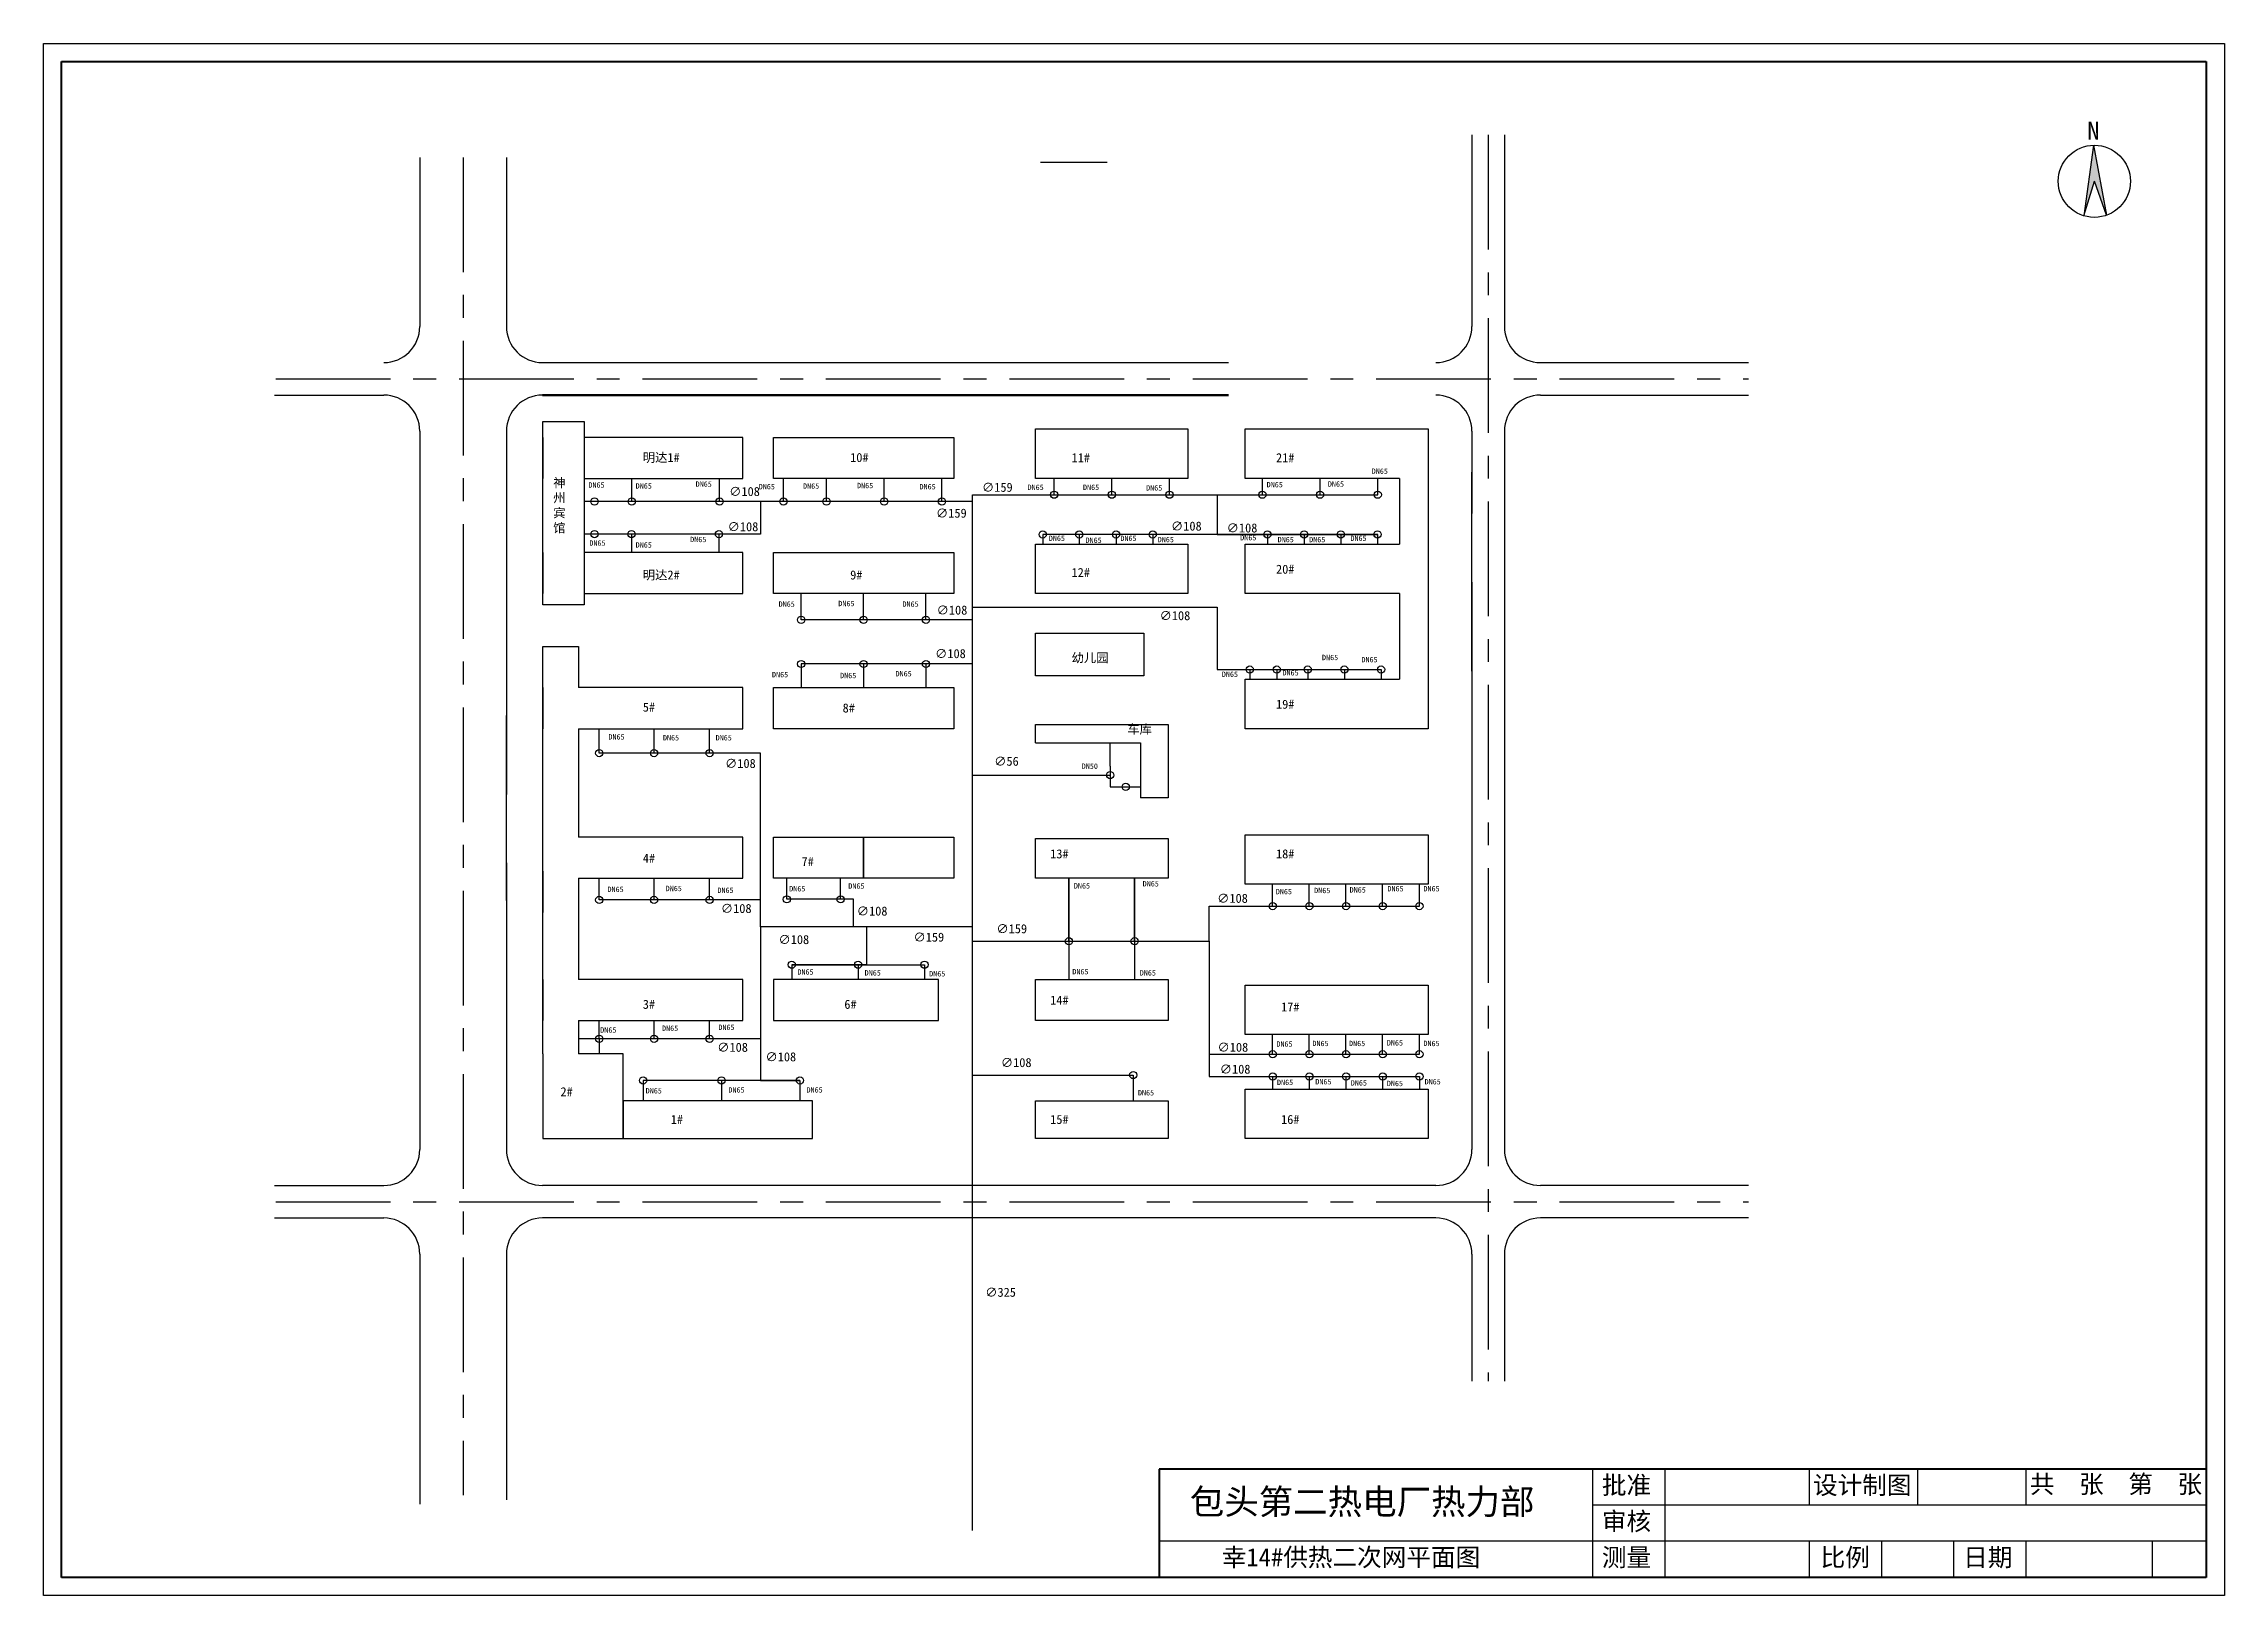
# Model space of a CAD drawing. Header units: millimetres. Extents: x 710 to 1840, y -171 to 1894.
# Drawn here: x 710 to 1314, y 804 to 1234 of the extents above; entities that cross this region are included whole.
import ezdxf

# ---------------------------------------------------------------- set-up
doc = ezdxf.new("R2010")
doc.units = ezdxf.units.MM
doc.linetypes.add('CENTER', pattern=[50.8, 31.75, -6.35, 6.35, -6.35])
for name, color, linetype in [('围栏', 3, 'Continuous'), ('幸14', 1, 'Continuous'), ('边长', 1, 'Continuous')]:
    doc.layers.add(name, color=color, linetype=linetype)
doc.layers.add('管道', color=7, linetype='Continuous', lineweight=50)

msp = doc.modelspace()

# ---------------------------------------------------------------- texts
at = {"attachment_point": 1}
for s, insert, char_height, width in [('N', (1276.21, 1212.31), 5, 13.437), ('N', (1276.21, 1212.31), 5, 13.437), ('N', (1276.21, 1212.31), 5, 13.437), ('{\\fSimHei|b0|i0|c134|p2;包头第二热电厂热力部}', (1027.63, 833.41), 7, 133.3392), ('{\\fSimHei|b0|i0|c134|p2;包头第二热电厂热力部}', (1027.63, 833.41), 7, 133.3392), ('{\\fSimHei|b0|i0|c134|p2;包头第二热电厂热力部}', (1027.63, 833.41), 7, 133.3392), ('{\\fFangSong_GB2312|b0|i0|c134|p49;批准}', (1141.77, 837.01), 5, 88.5221), ('{\\fFangSong_GB2312|b0|i0|c134|p49;批准}', (1141.77, 837.01), 5, 88.5221), ('{\\fFangSong_GB2312|b0|i0|c134|p49;批准}', (1141.77, 837.01), 5, 88.5221), ('{\\fFangSong_GB2312|b0|i0|c134|p49;设计制图}', (1200.24, 837.01), 5, 88.5221), ('{\\fFangSong_GB2312|b0|i0|c134|p49;设计制图}', (1200.24, 837.01), 5, 88.5221), ('{\\fFangSong_GB2312|b0|i0|c134|p49;设计制图}', (1200.24, 837.01), 5, 88.5221), ('{\\fFangSong_GB2312|b0|i0|c134|p49;共  张  第  张}', (1260.32, 837.28), 5, 88.5221), ('{\\fFangSong_GB2312|b0|i0|c134|p49;共  张  第  张}', (1260.32, 837.28), 5, 88.5221), ('{\\fFangSong_GB2312|b0|i0|c134|p49;共  张  第  张}', (1260.32, 837.28), 5, 88.5221), ('{\\fFangSong_GB2312|b0|i0|c134|p49;审核}', (1141.77, 827.01), 5, 88.5221), ('{\\fFangSong_GB2312|b0|i0|c134|p49;审核}', (1141.77, 827.01), 5, 88.5221), ('{\\fFangSong_GB2312|b0|i0|c134|p49;审核}', (1141.77, 827.01), 5, 88.5221), ('{\\fSimSun|b0|i0|c134|p54;幸14#供热二次网平面图}', (1036.49, 817.04), 5, 145.2356), ('{\\fFangSong_GB2312|b0|i0|c134|p49;测量}', (1141.77, 817.01), 5, 88.5221), ('{\\fFangSong_GB2312|b0|i0|c134|p49;测量}', (1141.77, 817.01), 5, 88.5221), ('{\\fFangSong_GB2312|b0|i0|c134|p49;测量}', (1141.77, 817.01), 5, 88.5221), ('{\\fFangSong_GB2312|b0|i0|c134|p49;比例}', (1202.36, 817.01), 5, 88.5221), ('{\\fFangSong_GB2312|b0|i0|c134|p49;比例}', (1202.36, 817.01), 5, 88.5221), ('{\\fFangSong_GB2312|b0|i0|c134|p49;比例}', (1202.36, 817.01), 5, 88.5221), ('{\\fFangSong_GB2312|b0|i0|c134|p49;日期}', (1241.85, 817.01), 5, 88.5221), ('{\\fFangSong_GB2312|b0|i0|c134|p49;日期}', (1241.85, 817.01), 5, 88.5221), ('{\\fFangSong_GB2312|b0|i0|c134|p49;日期}', (1241.85, 817.01), 5, 88.5221)]:
    msp.add_mtext(s, dxfattribs=dict(at, insert=insert, char_height=char_height, width=width))
at = {"layer": '幸14', "char_height": 2.5, "attachment_point": 1}
for s, width, insert in [('{\\fSimSun|b0|i0|c134|p2;明达}1#', 14.1184, (876.14, 1120.51)), ('10#', 8.8706, (933.57, 1120.51)), ('11#', 8.8706, (994.89, 1120.45)), ('21#', 8.8706, (1051.52, 1120.45)), ('{\\fSimSun|b0|i0|c134|p2;神\\P州\\P宾\\P馆}', 14.1184, (851.32, 1113.51)), ('{\\fSimSun|b0|i0|c134|p2;明达}2#', 13.7359, (876.14, 1087.96)), ('9#', 8.8706, (933.57, 1087.96)), ('12#', 8.8706, (994.89, 1088.65)), ('20#', 8.8706, (1051.52, 1089.55)), ('{\\fSimSun|b0|i0|c134|p2;幼儿园}', 14.0412, (994.89, 1065.03)), ('5#', 8.8706, (876.14, 1051.34)), ('8#', 8.8706, (931.48, 1051.1)), ('19#', 8.8706, (1051.52, 1052.14)), ('{\\fSimSun|b0|i0|c134|p2;车库}', 8.8706, (1010.33, 1045.26)), ('4#', 8.8706, (876.14, 1009.45)), ('13#', 8.8706, (988.97, 1010.68)), ('18#', 8.8706, (1051.52, 1010.68)), ('7#', 8.8706, (920.11, 1008.54)), ('3#', 8.8706, (876.14, 968.99)), ('6#', 8.8706, (931.96, 968.99)), ('14#', 8.8706, (988.97, 970.13)), ('17#', 8.8706, (1052.92, 968.26)), ('2#', 8.8706, (853.34, 944.77)), ('1#', 8.8706, (883.88, 937.09)), ('15#', 8.8706, (988.97, 937.09)), ('16#', 8.8706, (1052.92, 937.09))]:
    msp.add_mtext_dynamic_manual_height_columns(s, width=width, gutter_width=12.5, heights=[0], dxfattribs=dict(at, insert=insert))
at = {"layer": '幸14', "char_height": 1.5, "width": 8.241, "attachment_point": 1}
for s, insert in [('DN65', (861.07, 1112.39)), ('DN65', (874.16, 1112.13)), ('DN65', (890.77, 1112.64)), ('DN65', (908.25, 1111.93)), ('DN65', (920.52, 1112.09)), ('DN65', (935.47, 1112.24)), ('DN65', (952.78, 1111.93)), ('DN65', (982.7, 1111.76)), ('DN65', (998.05, 1111.76)), ('DN65', (1015.54, 1111.59)), ('DN65', (1048.92, 1112.48)), ('DN65', (1065.88, 1112.66)), ('DN65', (1078.02, 1116.22)), ('DN65', (861.33, 1096.3)), ('DN65', (874.16, 1095.79)), ('DN65', (889.26, 1097.3)), ('DN65', (988.59, 1097.63)), ('DN65', (998.76, 1097.09)), ('DN65', (1008.4, 1097.63)), ('DN65', (1018.75, 1097.27)), ('DN65', (1041.6, 1097.81)), ('DN65', (1051.96, 1097.27)), ('DN65', (1060.7, 1097.27)), ('DN65', (1072.13, 1097.63)), ('DN65', (913.75, 1079.39)), ('DN65', (930.28, 1079.55)), ('DN65', (948.06, 1079.39)), ('DN65', (1064.25, 1064.6)), ('DN65', (1075.18, 1064)), ('DN65', (911.91, 1059.85)), ('DN65', (930.79, 1059.6)), ('DN65', (946.14, 1060.1)), ('DN65', (1036.51, 1059.95)), ('DN65', (1053.31, 1060.36)), ('DN65', (866.61, 1042.6)), ('DN65', (881.71, 1042.35)), ('DN65', (896.31, 1042.35)), ('DN50', (997.71, 1034.48)), ('DN65', (866.36, 1000.34)), ('DN65', (882.47, 1000.59)), ('DN65', (896.81, 1000.09)), ('DN65', (916.69, 1000.52)), ('DN65', (933.05, 1001.27)), ('DN65', (995.53, 1001.32)), ('DN65', (1014.58, 1001.89)), ('DN65', (1051.46, 999.72)), ('DN65', (1062.08, 1000.04)), ('DN65', (1071.9, 1000.2)), ('DN65', (1082.37, 1000.53)), ('DN65', (1092.35, 1000.53)), ('DN65', (918.96, 977.46)), ('DN65', (937.58, 977.21)), ('DN65', (955.45, 976.96)), ('DN65', (995.1, 977.53)), ('DN65', (1013.78, 977.21)), ('DN65', (864.35, 961.37)), ('DN65', (881.46, 961.87)), ('DN65', (897.06, 962.12)), ('DN65', (1051.62, 957.49)), ('DN65', (1061.6, 957.65)), ('DN65', (1071.74, 957.65)), ('DN65', (1082.21, 957.81)), ('DN65', (1092.35, 957.65)), ('DN65', (876.93, 944.53)), ('DN65', (899.83, 944.78)), ('DN65', (921.48, 944.78)), ('DN65', (1013.27, 943.98)), ('DN65', (1051.78, 946.88)), ('DN65', (1062.4, 947.04)), ('DN65', (1072.23, 946.72)), ('DN65', (1082.21, 946.56)), ('DN65', (1092.67, 947.04))]:
    msp.add_mtext(s, dxfattribs=dict(at, insert=insert))
at = {"layer": '边长', "char_height": 2.5, "width": 8.75, "attachment_point": 1}
for s, insert in [('∅159', (970.08, 1112.25)), ('∅108', (900.06, 1111.09)), ('∅108', (899.63, 1101.33)), ('∅159', (957.34, 1105.09)), ('∅108', (1022.43, 1101.5)), ('∅108', (1037.85, 1100.99)), ('∅108', (957.52, 1078.23)), ('∅108', (1019.27, 1076.69)), ('∅108', (957.09, 1066.17)), ('∅108', (898.91, 1035.73)), ('∅56', (973.46, 1036.34)), ('∅108', (1035.21, 998.36)), ('∅108', (897.76, 995.55)), ('∅108', (935.4, 994.83)), ('∅108', (913.71, 986.93)), ('∅159', (951.11, 987.6)), ('∅159', (974.07, 989.93)), ('∅108', (896.75, 957.08)), ('∅108', (910.11, 954.44)), ('∅108', (1035.31, 957.1)), ('∅108', (975.31, 952.85)), ('∅108', (1035.93, 951.02)), ('∅325', (970.98, 889.2))]:
    msp.add_mtext(s, dxfattribs=dict(at, insert=insert))

# ---------------------------------------------------------------- hatches: boundary and pattern name
msp.add_hatch(color=256).paths.add_polyline_path([(1277.94, 1205.78), (1275.25, 1186.22), (1278.17, 1195.79), (1281.53, 1186.37)])
msp.add_hatch(color=256).paths.add_polyline_path([(1277.94, 1205.78), (1275.25, 1186.22), (1278.17, 1195.79), (1281.53, 1186.37)])
msp.add_hatch(color=256).paths.add_polyline_path([(1277.94, 1205.78), (1275.25, 1186.22), (1278.17, 1195.79), (1281.53, 1186.37)])

# ---------------------------------------------------------------- linework, layer by layer
at = {"lineweight": 40}
for p, q in [((715.18, 808.95), (715.18, 1228.95)), ((715.18, 1228.95), (1309.18, 1228.95)), ((715.18, 808.95), (715.18, 1228.95)), ((715.18, 1228.95), (1309.18, 1228.95)), ((715.18, 808.95), (715.18, 1228.95)), ((715.18, 1228.95), (1309.18, 1228.95)), ((1309.18, 1228.95), (1309.18, 808.95)), ((1309.18, 1228.95), (1309.18, 808.95)), ((1309.18, 1228.95), (1309.18, 808.95)), ((1309.18, 838.95), (1019.18, 838.95)), ((1019.18, 838.95), (1019.18, 808.95)), ((1309.18, 838.95), (1019.18, 838.95)), ((1019.18, 838.95), (1019.18, 808.95)), ((1309.18, 838.95), (1019.18, 838.95)), ((1019.18, 838.95), (1019.18, 808.95)), ((1309.18, 808.95), (715.18, 808.95)), ((1309.18, 808.95), (715.18, 808.95)), ((1309.18, 808.95), (715.18, 808.95))]:
    msp.add_line(p, q, dxfattribs=at)
for p, q in [((1105.77, 1208.66), (1105.77, 1155.56)), ((1105.77, 1208.66), (1105.77, 1155.56)), ((1105.77, 1208.66), (1105.77, 1155.56)), ((1114.77, 1208.66), (1114.77, 1155.56)), ((1114.77, 1208.66), (1114.77, 1155.56)), ((1114.77, 1208.66), (1114.77, 1155.56)), ((814.37, 1202.4), (814.37, 1155.56)), ((814.37, 1202.4), (814.37, 1155.56)), ((814.37, 1202.4), (814.37, 1155.56)), ((838.37, 1202.4), (838.37, 1155.56)), ((838.37, 1202.4), (838.37, 1155.56)), ((838.37, 1202.4), (838.37, 1155.56)), ((1277.94, 1205.78), (1275.25, 1186.22)), ((1277.94, 1205.78), (1275.25, 1186.22)), ((1277.94, 1205.78), (1275.25, 1186.22)), ((1277.94, 1205.78), (1281.53, 1186.37)), ((1277.94, 1205.78), (1281.53, 1186.37)), ((1277.94, 1205.78), (1281.53, 1186.37)), ((1275.25, 1186.22), (1278.17, 1195.79)), ((1275.25, 1186.22), (1278.17, 1195.79)), ((1275.25, 1186.22), (1278.17, 1195.79)), ((1281.53, 1186.37), (1278.17, 1195.79)), ((1281.53, 1186.37), (1278.17, 1195.79)), ((1281.53, 1186.37), (1278.17, 1195.79)), ((848.37, 1145.56), (1038.32, 1145.56)), ((848.37, 1145.56), (1038.32, 1145.56)), ((848.37, 1145.56), (1038.32, 1145.56)), ((1124.77, 1145.56), (1182.37, 1145.56)), ((1124.77, 1145.56), (1182.37, 1145.56)), ((1124.77, 1145.56), (1182.37, 1145.56)), ((774.13, 1136.56), (804.37, 1136.56)), ((774.13, 1136.56), (804.37, 1136.56)), ((774.13, 1136.56), (804.37, 1136.56)), ((1124.77, 1136.56), (1182.37, 1136.56)), ((1124.77, 1136.56), (1182.37, 1136.56)), ((1124.77, 1136.56), (1182.37, 1136.56)), ((814.37, 1126.56), (814.37, 927.53)), ((814.37, 1126.56), (814.37, 927.53)), ((814.37, 1126.56), (814.37, 927.53)), ((838.37, 1126.56), (838.37, 1025.92)), ((838.37, 1126.56), (838.37, 1025.92)), ((838.37, 1126.56), (838.37, 1025.92)), ((1105.77, 1126.56), (1105.77, 1103.74)), ((1105.77, 1126.56), (1105.77, 1103.74)), ((1105.77, 1126.56), (1105.77, 1103.74)), ((1114.77, 1126.56), (1114.77, 927.53)), ((1114.77, 1126.56), (1114.77, 927.53)), ((1114.77, 1126.56), (1114.77, 927.53)), ((1105.77, 1060.05), (1105.77, 1115.15)), ((1105.77, 1084.74), (1105.77, 927.53)), ((1105.77, 1084.74), (1105.77, 927.53)), ((1105.77, 1084.74), (1105.77, 927.53)), ((838.37, 1006.92), (838.37, 927.53)), ((838.37, 1006.92), (838.37, 927.53)), ((838.37, 1006.92), (838.37, 927.53)), ((774.13, 917.53), (804.37, 917.53)), ((774.13, 917.53), (804.37, 917.53)), ((774.13, 917.53), (804.37, 917.53)), ((1095.77, 917.53), (848.37, 917.53)), ((1095.77, 917.53), (848.37, 917.53)), ((1095.77, 917.53), (848.37, 917.53)), ((1182.37, 917.53), (1124.77, 917.53)), ((1182.37, 917.53), (1124.77, 917.53)), ((1182.37, 917.53), (1124.77, 917.53)), ((774.13, 908.53), (804.37, 908.53)), ((774.13, 908.53), (804.37, 908.53)), ((774.13, 908.53), (804.37, 908.53)), ((1095.77, 908.53), (848.37, 908.53)), ((1095.77, 908.53), (848.37, 908.53)), ((1095.77, 908.53), (848.37, 908.53)), ((1182.37, 908.53), (1124.77, 908.53)), ((1182.37, 908.53), (1124.77, 908.53)), ((1182.37, 908.53), (1124.77, 908.53)), ((814.37, 898.53), (814.37, 829.21)), ((814.37, 898.53), (814.37, 829.21)), ((814.37, 898.53), (814.37, 829.21)), ((838.37, 898.53), (838.37, 830.45)), ((838.37, 898.53), (838.37, 830.45)), ((838.37, 898.53), (838.37, 830.45)), ((1105.77, 898.53), (1105.77, 863.35)), ((1105.77, 898.53), (1105.77, 863.35)), ((1105.77, 898.53), (1105.77, 863.35)), ((1114.77, 898.53), (1114.77, 863.35)), ((1114.77, 898.53), (1114.77, 863.35)), ((1114.77, 898.53), (1114.77, 863.35)), ((1139.18, 838.95), (1139.18, 808.95)), ((1139.18, 838.95), (1139.18, 808.95)), ((1139.18, 838.95), (1139.18, 808.95)), ((1159.18, 838.95), (1159.18, 808.95)), ((1159.18, 838.95), (1159.18, 808.95)), ((1159.18, 838.95), (1159.18, 808.95)), ((1199.18, 838.95), (1199.18, 828.95)), ((1199.18, 838.95), (1199.18, 828.95)), ((1199.18, 838.95), (1199.18, 828.95)), ((1229.22, 838.95), (1229.22, 828.95)), ((1229.22, 838.95), (1229.22, 828.95)), ((1229.22, 838.95), (1229.22, 828.95)), ((1259.18, 838.95), (1259.18, 828.95)), ((1259.18, 838.95), (1259.18, 828.95)), ((1259.18, 838.95), (1259.18, 828.95)), ((1309.18, 828.95), (1139.18, 828.95)), ((1309.18, 828.95), (1139.18, 828.95)), ((1309.18, 828.95), (1139.18, 828.95)), ((1309.18, 818.95), (1019.18, 818.95)), ((1309.18, 818.95), (1019.18, 818.95)), ((1309.18, 818.95), (1019.18, 818.95)), ((1199.18, 818.95), (1199.18, 808.95)), ((1199.18, 818.95), (1199.18, 808.95)), ((1199.18, 818.95), (1199.18, 808.95)), ((1219.18, 818.95), (1219.18, 808.95)), ((1219.18, 818.95), (1219.18, 808.95)), ((1219.18, 818.95), (1219.18, 808.95)), ((1239.18, 818.95), (1239.18, 808.95)), ((1239.18, 818.95), (1239.18, 808.95)), ((1239.18, 818.95), (1239.18, 808.95)), ((1259.18, 818.95), (1259.18, 808.95)), ((1259.18, 818.95), (1259.18, 808.95)), ((1259.18, 818.95), (1259.18, 808.95)), ((1294.18, 818.95), (1294.18, 808.95)), ((1294.18, 818.95), (1294.18, 808.95)), ((1294.18, 818.95), (1294.18, 808.95)), ((1309.18, 818.95), (1309.18, 808.95)), ((1309.18, 818.95), (1309.18, 808.95)), ((1309.18, 818.95), (1309.18, 808.95))]:
    msp.add_line(p, q)
at = {"color": 3, "linetype": 'CENTER'}
for p, q in [((1110.27, 1208.66), (1110.27, 863.35)), ((1110.27, 1208.66), (1110.27, 863.35)), ((1110.27, 1208.66), (1110.27, 863.35)), ((774.47, 1141.06), (1182.37, 1141.06)), ((774.47, 1141.06), (1182.37, 1141.06)), ((774.47, 1141.06), (1182.37, 1141.06)), ((774.47, 913.03), (1182.37, 913.03)), ((774.47, 913.03), (1182.37, 913.03)), ((774.47, 913.03), (1182.37, 913.03))]:
    msp.add_line(p, q, dxfattribs=at)
at = {"color": 0}
msp.add_line((838.37, 996.5), (838.37, 1047.79), dxfattribs=at)
msp.add_circle((1278.17, 1195.79), 10)
msp.add_circle((1278.17, 1195.79), 10)
msp.add_circle((1278.17, 1195.79), 10)
for centre, start, end in [((804.37, 1155.56), 270, 0), ((804.37, 1155.56), 270, 0), ((804.37, 1155.56), 270, 0), ((848.37, 1155.56), 180, 270), ((848.37, 1155.56), 180, 270), ((848.37, 1155.56), 180, 270), ((1095.77, 1155.56), 270, 0), ((1095.77, 1155.56), 270, 0), ((1095.77, 1155.56), 270, 0), ((1124.77, 1155.56), 180, 270), ((1124.77, 1155.56), 180, 270), ((1124.77, 1155.56), 180, 270), ((804.37, 1126.56), 0, 90), ((804.37, 1126.56), 0, 90), ((804.37, 1126.56), 0, 90), ((848.37, 1126.56), 90, 180), ((848.37, 1126.56), 90, 180), ((848.37, 1126.56), 90, 180), ((1095.77, 1126.56), 0, 90), ((1095.77, 1126.56), 0, 90), ((1095.77, 1126.56), 0, 90), ((1124.77, 1126.56), 90, 180), ((1124.77, 1126.56), 90, 180), ((1124.77, 1126.56), 90, 180), ((804.37, 927.53), 270, 0), ((804.37, 927.53), 270, 0), ((804.37, 927.53), 270, 0), ((848.37, 927.53), 180, 270), ((848.37, 927.53), 180, 270), ((848.37, 927.53), 180, 270), ((1095.77, 927.53), 270, 0), ((1095.77, 927.53), 270, 0), ((1095.77, 927.53), 270, 0), ((1124.77, 927.53), 180, 270), ((1124.77, 927.53), 180, 270), ((1124.77, 927.53), 180, 270), ((804.37, 898.53), 0, 90), ((804.37, 898.53), 0, 90), ((804.37, 898.53), 0, 90), ((848.37, 898.53), 90, 180), ((848.37, 898.53), 90, 180), ((848.37, 898.53), 90, 180), ((1095.77, 898.53), 0, 90), ((1095.77, 898.53), 0, 90), ((1095.77, 898.53), 0, 90), ((1124.77, 898.53), 90, 180), ((1124.77, 898.53), 90, 180), ((1124.77, 898.53), 90, 180)]:
    msp.add_arc(centre, 10, start, end)
at = {"layer": '围栏', "linetype": 'CENTER'}
msp.add_line((826.37, 1202.4), (826.37, 831.68), dxfattribs=at)
msp.add_line((826.37, 1202.4), (826.37, 831.68), dxfattribs=at)
msp.add_line((826.37, 1202.4), (826.37, 831.68), dxfattribs=at)
at = {"layer": '幸14'}
for p, q in [((1043.01, 1127.16), (1093.63, 1127.16)), ((1043.01, 1113.42), (1043.01, 1127.16)), ((1093.63, 1127.16), (1093.63, 1113.42)), ((873.08, 1107.06), (873.08, 1113.42)), ((897.41, 1107.06), (897.41, 1113.42)), ((915.08, 1107.06), (915.08, 1113.42)), ((927.03, 1107.06), (927.03, 1113.42)), ((943, 1107.06), (943, 1113.42)), ((958.98, 1107.06), (958.98, 1113.42)), ((990.06, 1108.95), (990.06, 1113.42)), ((1006.04, 1108.95), (1006.04, 1113.42)), ((1022.01, 1108.95), (1022.01, 1113.42)), ((1085.72, 1113.42), (1043.01, 1113.42)), ((1047.74, 1108.95), (1047.74, 1113.42)), ((1063.71, 1108.95), (1063.71, 1113.42)), ((1079.69, 1108.95), (1079.69, 1113.42)), ((1085.72, 1113.42), (1085.72, 1095.28)), ((1093.63, 1113.42), (1093.63, 1057.83)), ((862.75, 1107.06), (859.94, 1107.06)), ((967.41, 1107.06), (862.75, 1107.06)), ((908.7, 1107.06), (908.7, 1098.03)), ((967.41, 821.94), (967.41, 1108.95)), ((967.41, 1108.95), (1079.69, 1108.95)), ((967.41, 1107.06), (967.41, 1107.06)), ((967.41, 1107.06), (967.41, 1107.06)), ((1035.18, 1108.95), (1035.18, 1097.94)), ((862.75, 1098.03), (859.94, 1098.03)), ((908.7, 1098.03), (862.75, 1098.03)), ((873.02, 1098.03), (873.02, 1092.94)), ((897.23, 1098.03), (897.23, 1092.94)), ((1079.69, 1097.94), (986.89, 1097.94)), ((986.89, 1097.94), (986.89, 1095.28)), ((997.04, 1097.94), (997.04, 1095.28)), ((1007.2, 1097.94), (1007.2, 1095.28)), ((1017.36, 1097.94), (1017.36, 1095.28)), ((1035.18, 1097.94), (1079.69, 1097.94)), ((1043.01, 1095.28), (1085.72, 1095.28)), ((1043.01, 1081.54), (1043.01, 1095.28)), ((1049.14, 1097.94), (1049.14, 1095.28)), ((1059.3, 1097.94), (1059.3, 1095.28)), ((1069.46, 1097.94), (1069.46, 1095.28)), ((1079.61, 1097.94), (1079.61, 1095.28)), ((1093.63, 1095.28), (1093.63, 1081.54)), ((920.01, 1074.28), (920.01, 1081.54)), ((937.29, 1074.28), (937.29, 1081.54)), ((954.56, 1074.28), (954.56, 1081.54)), ((1085.72, 1081.54), (1043.01, 1081.54)), ((1085.72, 1081.54), (1085.72, 1057.83)), ((967.41, 1077.83), (1035.18, 1077.83)), ((1035.18, 1077.83), (1035.18, 1060.5)), ((967.41, 1074.28), (920.01, 1074.28)), ((967.41, 1074.28), (967.41, 1074.28)), ((848.44, 954.02), (848.44, 1066.93)), ((848.44, 1066.93), (858.3, 1066.93)), ((858.3, 1066.93), (858.3, 1055.49)), ((967.41, 1062.04), (920.01, 1062.04)), ((920.01, 1062.04), (920.01, 1055.49)), ((937.29, 1062.04), (937.29, 1055.49)), ((954.56, 1062.04), (954.56, 1055.49)), ((1035.18, 1060.5), (1080.61, 1060.5)), ((1043.01, 1057.83), (1085.72, 1057.83)), ((1043.01, 1044.09), (1043.01, 1057.83)), ((1044.24, 1060.5), (1044.24, 1057.83)), ((1051.72, 1060.5), (1051.72, 1057.83)), ((1060.29, 1060.5), (1060.29, 1057.83)), ((1070.45, 1060.5), (1070.45, 1057.83)), ((1080.61, 1060.5), (1080.61, 1057.83)), ((1093.63, 1057.83), (1093.63, 1044.09)), ((848.44, 1055.49), (848.44, 1044.1)), ((903.83, 1055.49), (858.3, 1055.49)), ((903.83, 1044.1), (903.83, 1055.49)), ((984.88, 1045.26), (1021.62, 1045.26)), ((984.88, 1040.18), (984.88, 1045.26)), ((1021.62, 1045.26), (1021.62, 1024.93)), ((858.3, 1044.1), (903.83, 1044.1)), ((858.3, 1044.1), (858.3, 1014.08)), ((864.07, 1037.35), (864.07, 1044.1)), ((879.25, 1037.35), (879.25, 1044.1)), ((894.65, 1037.35), (894.65, 1044.1)), ((984.88, 1040.18), (1013.95, 1040.18)), ((1005.57, 1033.69), (1005.57, 1040.18)), ((1013.95, 1040.18), (1013.95, 1024.93)), ((1093.63, 1044.09), (1043.01, 1044.09)), ((908.78, 1037.35), (864.07, 1037.35)), ((908.78, 989.19), (908.78, 1037.35)), ((967.41, 1033.69), (967.41, 1033.69)), ((1005.57, 1033.69), (1005.57, 1028)), ((967.41, 1031.25), (1005.57, 1031.25)), ((1005.57, 1028), (1009.9, 1028)), ((1009.9, 1028), (1013.95, 1028)), ((1021.62, 1024.93), (1013.95, 1024.93)), ((903.83, 1014.08), (858.3, 1014.08)), ((903.83, 1002.68), (903.83, 1014.08)), ((848.44, 1004.59), (848.44, 993.19)), ((858.3, 1002.68), (903.83, 1002.68)), ((858.3, 1002.68), (858.3, 974.66)), ((864.07, 996.66), (864.07, 1002.68)), ((879.25, 996.66), (879.25, 1002.68)), ((894.65, 996.66), (894.65, 1002.68)), ((916.02, 996.83), (916.02, 1002.68)), ((930.93, 996.83), (930.93, 1002.68)), ((994.15, 985.22), (994.15, 1002.68)), ((994.15, 1002.68), (994.15, 974.66)), ((1012.35, 985.22), (1012.35, 1002.68)), ((1012.35, 1002.68), (1012.35, 974.66)), ((908.78, 996.66), (864.07, 996.66)), ((934.48, 996.83), (916.02, 996.83)), ((934.48, 989.19), (934.48, 996.83)), ((1050.55, 994.96), (1050.55, 1001)), ((1060.71, 994.96), (1060.71, 1001)), ((1070.87, 994.96), (1070.87, 1001)), ((1081.02, 994.96), (1081.02, 1001)), ((1091.23, 994.96), (1091.23, 1001)), ((1032.99, 985.22), (1032.99, 994.96)), ((1032.99, 994.96), (1091.23, 994.96)), ((967.41, 989.19), (908.78, 989.19)), ((908.78, 989.19), (908.78, 946.65)), ((938.1, 989.19), (938.1, 978.72)), ((967.41, 986.96), (967.41, 986.96)), ((967.41, 985.22), (967.41, 985.22)), ((967.41, 985.22), (1032.99, 985.22)), ((1032.99, 985.22), (1032.99, 947.75)), ((917.39, 978.72), (917.39, 974.66)), ((938.1, 978.72), (917.4, 978.72)), ((917.4, 978.72), (954.15, 978.72)), ((935.77, 978.72), (935.77, 974.66)), ((954.15, 978.72), (954.15, 974.66)), ((848.44, 974.66), (848.44, 963.26)), ((903.83, 974.66), (858.3, 974.66)), ((903.83, 963.26), (903.83, 974.66)), ((858.3, 963.26), (903.83, 963.26)), ((858.3, 963.26), (858.3, 954.02)), ((864.07, 958.18), (864.07, 963.26)), ((879.25, 958.18), (879.25, 963.26)), ((894.65, 958.18), (894.65, 963.26)), ((864.07, 958.18), (858.3, 958.18)), ((908.78, 958.18), (864.07, 958.18)), ((864.07, 958.18), (864.07, 954.02)), ((1050.54, 953.9), (1050.54, 959.35)), ((1060.7, 953.9), (1060.7, 959.35)), ((1070.86, 953.9), (1070.86, 959.35)), ((1081.02, 953.9), (1081.02, 959.35)), ((1091.23, 953.9), (1091.23, 959.35)), ((848.44, 954.02), (848.44, 930.53)), ((870.67, 954.02), (858.3, 954.02)), ((870.67, 930.53), (870.67, 954.02)), ((1032.99, 953.9), (1091.23, 953.9)), ((919.66, 946.65), (876.22, 946.65)), ((876.22, 946.65), (876.22, 940.96)), ((897.94, 946.65), (897.94, 940.96)), ((908.78, 946.65), (919.66, 946.65)), ((919.66, 946.65), (919.66, 940.96)), ((967.41, 948.14), (967.41, 948.14)), ((967.41, 948.14), (1011.97, 948.14)), ((1011.97, 948.14), (1011.97, 940.96)), ((1032.99, 947.75), (1091.23, 947.75)), ((1050.54, 947.75), (1050.54, 944.27)), ((1060.7, 947.75), (1060.7, 944.27)), ((1070.86, 947.75), (1070.86, 944.27)), ((1081.02, 947.75), (1081.02, 944.27)), ((1091.23, 947.75), (1091.23, 944.27)), ((848.44, 930.53), (870.67, 930.53))]:
    msp.add_line(p, q, dxfattribs=at)
for points in [[(848.44, 1129.21), (859.94, 1129.21), (859.94, 1078.42), (848.44, 1078.42)], [(912.33, 1124.82), (962.24, 1124.82), (962.24, 1113.42), (912.33, 1113.42)], [(984.88, 1127.16), (1027.06, 1127.16), (1027.06, 1113.42), (984.88, 1113.42)], [(984.88, 1095.28), (1027.06, 1095.28), (1027.06, 1081.54), (984.88, 1081.54)], [(912.33, 1092.94), (962.24, 1092.94), (962.24, 1081.54), (912.33, 1081.54)], [(984.88, 1070.55), (1014.95, 1070.55), (1014.95, 1058.73), (984.88, 1058.73)], [(912.33, 1055.49), (962.24, 1055.49), (962.24, 1044.1), (912.33, 1044.1)], [(1043.01, 1014.74), (1093.63, 1014.74), (1093.63, 1001), (1043.01, 1001)], [(912.33, 1014.08), (962.24, 1014.08), (962.24, 1002.68), (912.33, 1002.68)], [(937.29, 1002.68), (937.29, 1002.68), (937.29, 1014.08), (937.29, 1014.08)], [(984.88, 1013.67), (1021.62, 1013.67), (1021.62, 1002.68), (984.88, 1002.68)], [(912.33, 963.26), (958.05, 963.26), (958.05, 974.66), (912.33, 974.66)], [(984.88, 974.66), (1021.62, 974.66), (1021.62, 963.26), (984.88, 963.26)], [(1043.01, 973.09), (1093.63, 973.09), (1093.63, 959.35), (1043.01, 959.35)], [(1043.01, 944.27), (1093.63, 944.27), (1093.63, 930.53), (1043.01, 930.53)], [(870.67, 930.53), (923.11, 930.53), (923.11, 940.96), (870.67, 940.96)], [(984.88, 940.96), (1021.62, 940.96), (1021.62, 930.53), (984.88, 930.53)]]:
    msp.add_lwpolyline(points, close=True, dxfattribs=at)
for points in [[(848.44, 1124.82), (848.44, 1113.42)], [(859.94, 1113.42), (903.83, 1113.42), (903.83, 1124.82), (859.94, 1124.82)], [(848.44, 1092.94), (848.44, 1081.54)], [(859.94, 1081.54), (903.83, 1081.54), (903.83, 1092.94), (859.94, 1092.94)]]:
    msp.add_lwpolyline(points, dxfattribs=at)
for centre in [(862.75, 1107.06), (873.08, 1107.06), (897.41, 1107.06), (915.08, 1107.06), (927.03, 1107.06), (943, 1107.06), (958.98, 1107.06), (990.06, 1108.95), (1006.04, 1108.95), (1022.01, 1108.95), (1047.74, 1108.95), (1063.71, 1108.95), (1079.69, 1108.95), (862.75, 1098.03), (873.02, 1098.03), (897.23, 1098.03), (986.89, 1097.94), (997.04, 1097.94), (1007.2, 1097.94), (1017.36, 1097.94), (1049.14, 1097.94), (1059.3, 1097.94), (1069.46, 1097.94), (1079.61, 1097.94), (920.01, 1074.28), (937.29, 1074.28), (954.56, 1074.28), (920.01, 1062.04), (937.29, 1062.04), (954.56, 1062.04), (1044.24, 1060.5), (1051.72, 1060.5), (1060.29, 1060.5), (1070.45, 1060.5), (1080.61, 1060.5), (864.07, 1037.35), (879.25, 1037.35), (894.65, 1037.35), (1005.57, 1031.25), (1009.9, 1028), (864.07, 996.66), (879.25, 996.66), (894.65, 996.66), (916.02, 996.83), (930.93, 996.83), (1050.6, 994.96), (1060.76, 994.96), (1070.92, 994.96), (1081.07, 994.96), (1091.23, 994.96), (994.15, 985.22), (1012.35, 985.22), (917.39, 978.72), (935.77, 978.72), (954.15, 978.72), (864.07, 958.18), (879.25, 958.18), (894.65, 958.18), (1050.6, 953.9), (1060.76, 953.9), (1070.92, 953.9), (1081.07, 953.9), (1091.23, 953.9), (1011.97, 948.14), (1050.6, 947.75), (1060.76, 947.75), (1070.92, 947.75), (1081.07, 947.75), (1091.23, 947.75), (876.22, 946.65), (897.94, 946.65), (919.66, 946.65)]:
    msp.add_circle(centre, 1, dxfattribs=at)
at = {"layer": '管道', "color": 0}
msp.add_line((848.37, 1136.56), (1038.32, 1136.56), dxfattribs=at)
msp.add_line((848.37, 1136.56), (1038.32, 1136.56), dxfattribs=at)
msp.add_line((848.37, 1136.56), (1038.32, 1136.56), dxfattribs=at)
at = {"layer": '边长'}
for p, q in [((710.18, 1233.95), (1314.18, 1233.95)), ((710.18, 803.95), (710.18, 1233.95)), ((710.18, 1233.95), (1314.18, 1233.95)), ((710.18, 803.95), (710.18, 1233.95)), ((710.18, 1233.95), (1314.18, 1233.95)), ((710.18, 803.95), (710.18, 1233.95)), ((1314.18, 1233.95), (1314.18, 803.95)), ((1314.18, 1233.95), (1314.18, 803.95)), ((1314.18, 1233.95), (1314.18, 803.95)), ((1314.18, 803.95), (710.18, 803.95)), ((1314.18, 803.95), (710.18, 803.95)), ((1314.18, 803.95), (710.18, 803.95))]:
    msp.add_line(p, q, dxfattribs=at)
at = {"layer": '边长', "color": 2}
msp.add_line((1004.71, 1201.04), (986.31, 1201.04), dxfattribs=at)
msp.add_line((1004.71, 1201.04), (986.31, 1201.04), dxfattribs=at)
msp.add_line((1004.71, 1201.04), (986.31, 1201.04), dxfattribs=at)

msp.set_redraw_order([(e.dxf.handle, doc.entitydb.next_handle()) for e in msp.query("TEXT MTEXT ATTDEF DIMENSION ARC_DIMENSION")])  # texts and dimensions are drawn at this point

doc.saveas('drawing.dxf')
